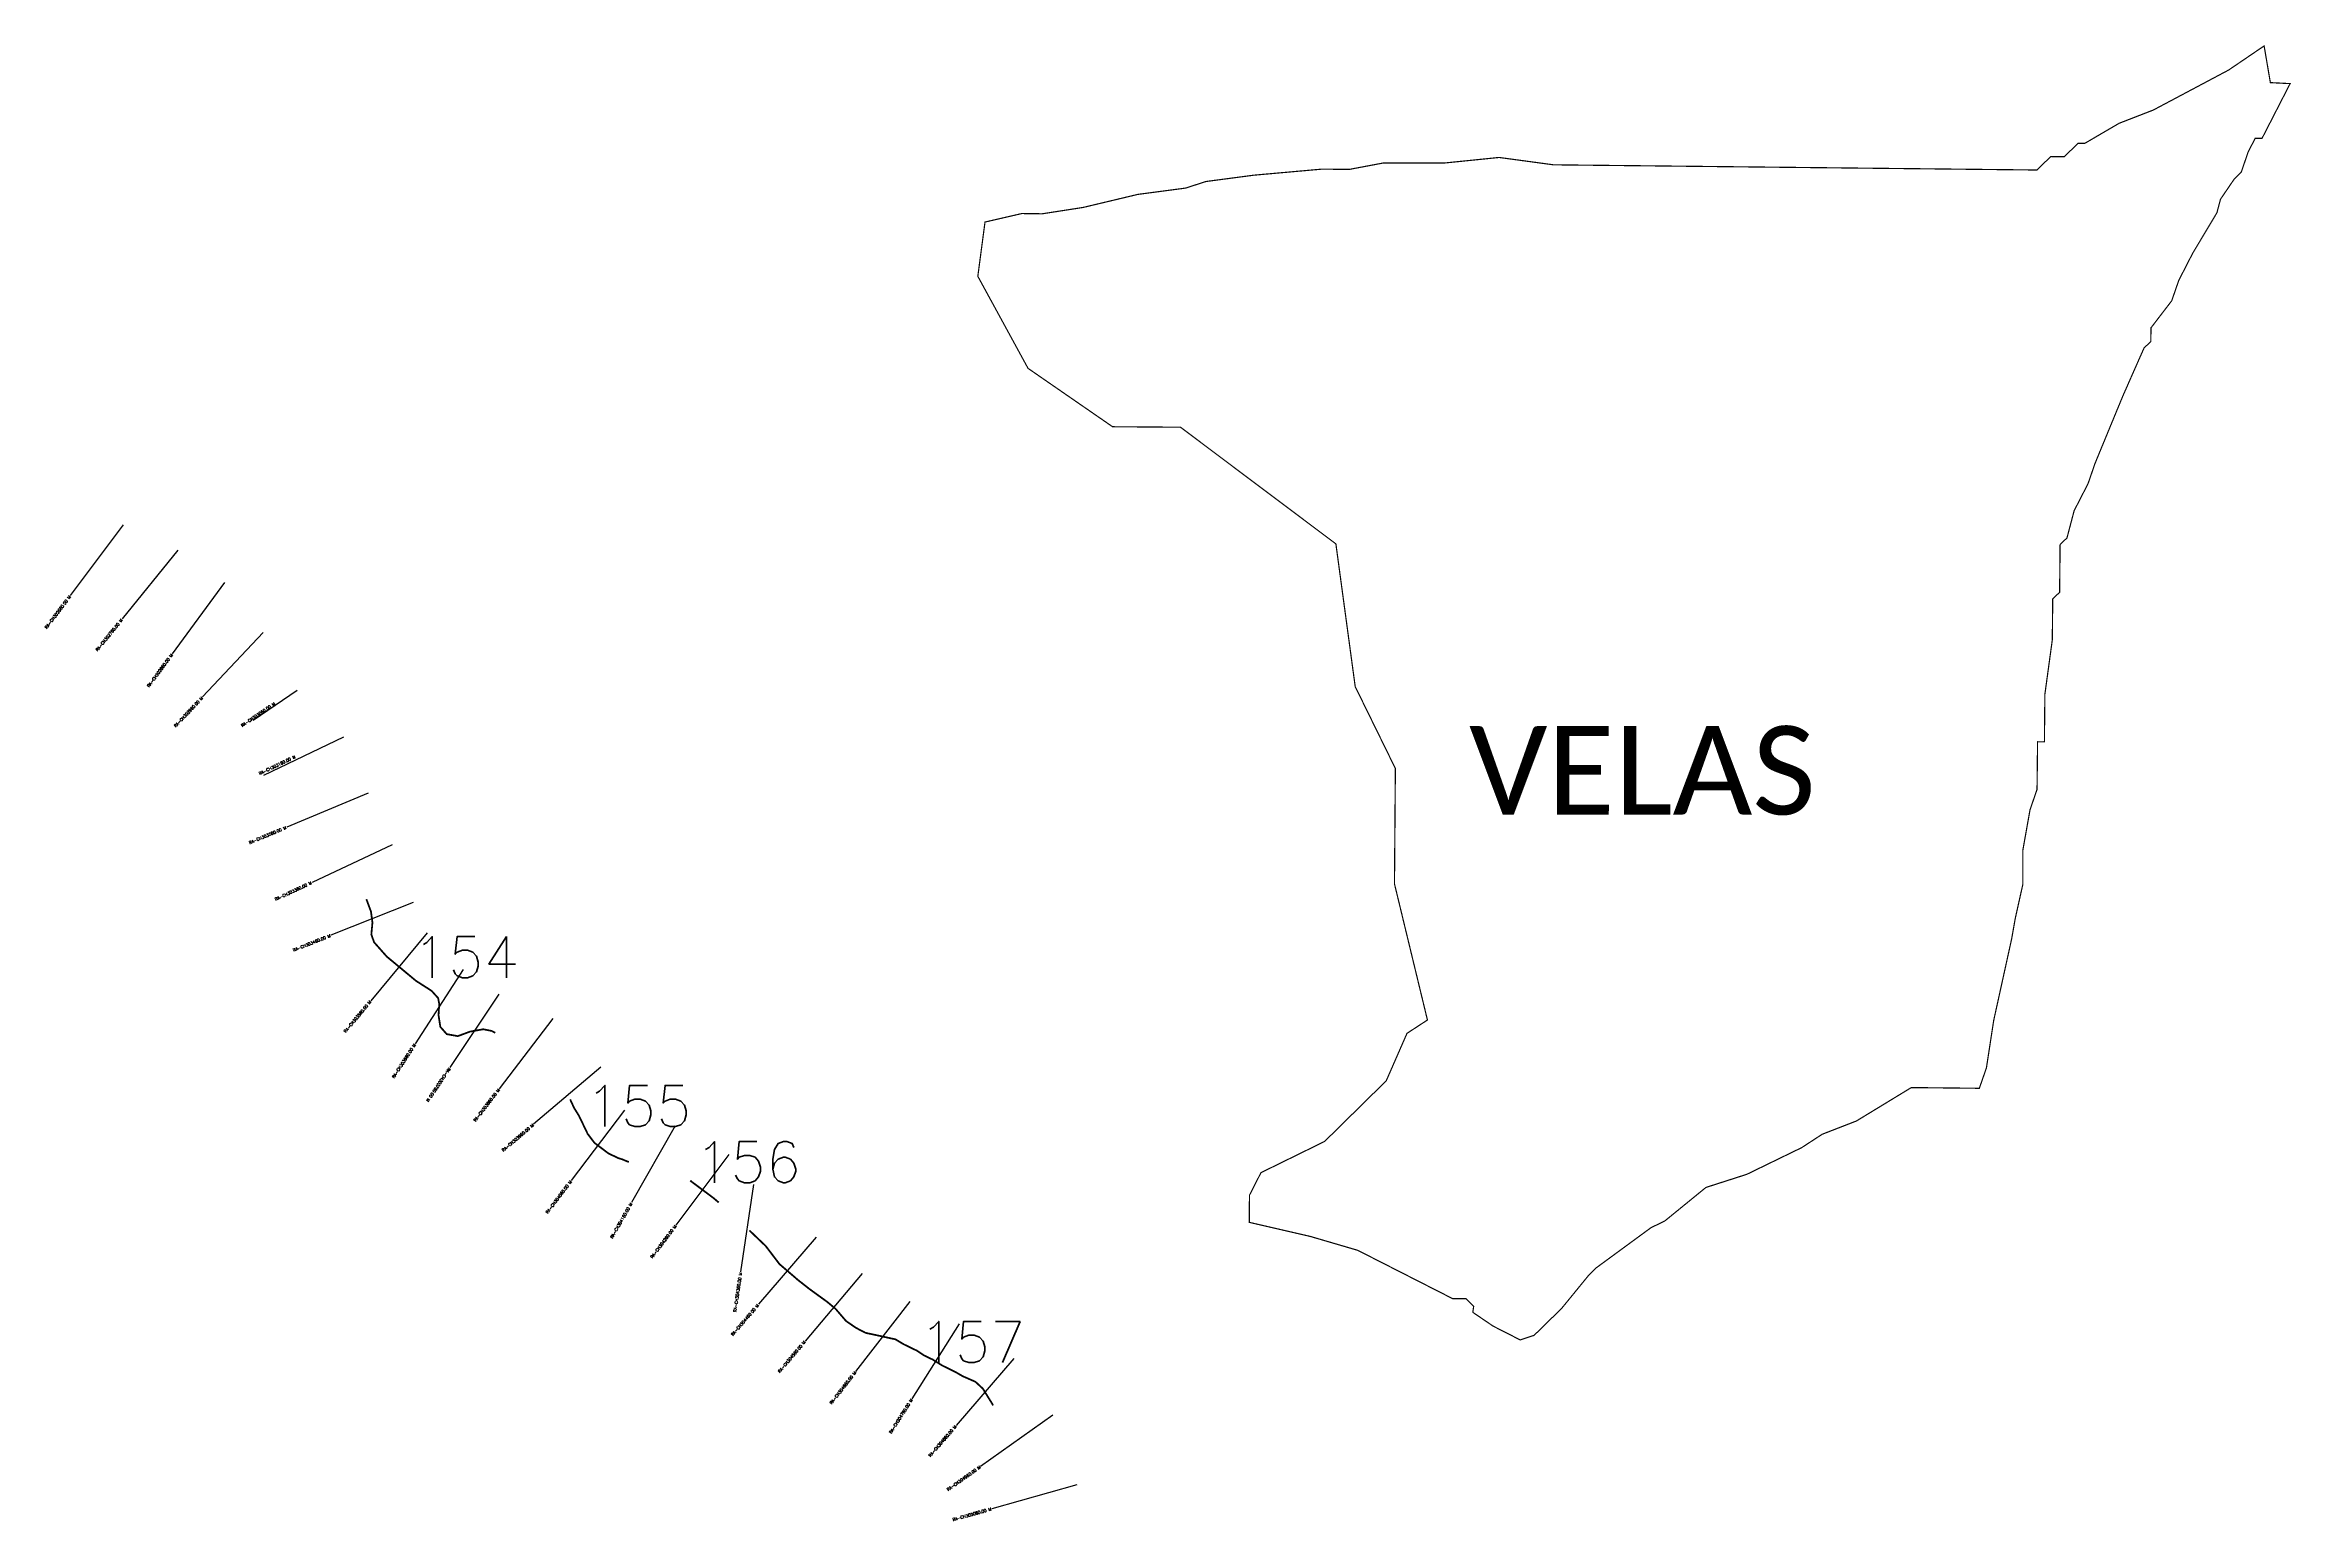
# Model space of a CAD drawing. Header units: metres. Extents: x 284494 to 288304, y 2013317 to 2015822.
import ezdxf
from ezdxf.enums import TextEntityAlignment as Align

# ---------------------------------------------------------------- set-up
doc = ezdxf.new("R2010")
doc.units = ezdxf.units.M
doc.header["$MEASUREMENT"] = 0
for name, color, linetype in [('CS', 134, 'Continuous'), ('CSMark', 6, 'Continuous'), ('NATURALLY PROTECTED', 3, 'Continuous'), ('VILLAGE NAME', 250, 'Continuous')]:
    doc.layers.add(name, color=color, linetype=linetype)
doc.styles.get("Standard").update_dxf_attribs({"font": 'simplex.shx'})

msp = doc.modelspace()

# ---------------------------------------------------------------- linework, layer by layer
at = {"color": 6, "const_width": 2, "flags": 128}
msp.add_lwpolyline([(286088.8, 2015521.6), (286151.3, 2015536), (286185.9, 2015535.6), (286255.4, 2015546.4), (286348, 2015568.5), (286429, 2015579.2), (286463.7, 2015590.4), (286544.7, 2015601.1), (286660.3, 2015611.4), (286706.6, 2015610.9), (286764.4, 2015621.8), (286868.4, 2015621.8), (286960.9, 2015631.2), (287053.2, 2015618.7), (287873.2, 2015609.9), (287896.6, 2015632.7), (287919.6, 2015632.5), (287943, 2015655.2), (287954.5, 2015655.2), (288012.7, 2015689.2), (288070.7, 2015711.7), (288198.5, 2015779.6), (288258.6, 2015820.5), (288269.2, 2015758.2), (288302.7, 2015756.5), (288255, 2015663.5), (288243.4, 2015663.6), (288231.6, 2015640.7), (288219.7, 2015606.1), (288208, 2015594.7), (288184.6, 2015560.3), (288178.5, 2015537.3), (288137.3, 2015468.4), (288113.8, 2015422.5), (288101.8, 2015387.9), (288066.7, 2015342.1), (288066.4, 2015319), (288054.8, 2015307.6), (288033.1, 2015258.5), (288023, 2015235.5), (288019.5, 2015227.7), (288015.1, 2015217), (288011.2, 2015207.6), (288007.4, 2015198.4), (287971.8, 2015112.1), (287959.9, 2015077.6), (287936.3, 2015031.6), (287924.2, 2014985.6), (287912.5, 2014974.1), (287911.7, 2014893.3), (287900, 2014881.9), (287899.3, 2014812.6), (287886.7, 2014720.3), (287885.9, 2014639.4), (287874.3, 2014639.6), (287873.4, 2014558.7), (287861.5, 2014524.2), (287849.2, 2014455), (287849.2, 2014397.1), (287836.4, 2014339.6), (287830.3, 2014305), (287799.9, 2014166.8), (287787.5, 2014086), (287775.5, 2014051.5), (287660.1, 2014052.7), (287567, 2013996), (287509, 2013973.5), (287474.2, 2013950.8), (287381.3, 2013905.6), (287311.7, 2013883.2), (287241.8, 2013826.2), (287218.6, 2013815), (287125.4, 2013746.6), (287113.7, 2013735.2), (287066.9, 2013677.9), (287020.2, 2013632.2), (286996.6, 2013624.5), (286950.7, 2013647.9), (286916.3, 2013671.3), (286917.7, 2013681.5), (286904.9, 2013694.4), (286881.9, 2013694.6), (286721.1, 2013776.5), (286640.6, 2013800.1), (286537.1, 2013824), (286537.4, 2013870), (286556.9, 2013908.3), (286664.9, 2013961.3), (286769.4, 2014064.2), (286804.6, 2014144.7), (286839.3, 2014167.4), (286783.4, 2014398.4), (286784.9, 2014594.3), (286716.8, 2014733.1), (286684, 2014975.4), (286420.4, 2015173.4), (286305.2, 2015174.2), (286161.8, 2015273.3), (286076.6, 2015429.5), (286088.8, 2015521.6)], dxfattribs=at)
at = {"layer": 'CS'}
for p, q in [((284627, 2015007.7), (284537.1, 2014887.6)), ((284719.6, 2014964.5), (284625.1, 2014848)), ((284798.5, 2014909.9), (284710, 2014788.8)), ((284864.3, 2014825), (284761.6, 2014715.6)), ((284922, 2014726.4), (284847.2, 2014675.8)), ((285000.5, 2014647.2), (284865.1, 2014582.6)), ((285042.6, 2014552.6), (284904.3, 2014494.6)), ((285083.1, 2014464.5), (284947.2, 2014401)), ((285118.5, 2014366.8), (284979.2, 2014311.2)), ((285142.6, 2014315.5), (285046.8, 2014200.1)), ((285203.4, 2014253.3), (285122.1, 2014127.2)), ((285264.3, 2014211.4), (285181.1, 2014086.6)), ((285355.8, 2014169.9), (285264.8, 2014050.7)), ((285437.2, 2014087.6), (285323, 2013990.4)), ((285477.2, 2014014.4), (285386.8, 2013894.8)), ((285563.4, 2013987.8), (285489.2, 2013857.4)), ((285654.3, 2013939.4), (285564.4, 2013819.2)), ((285695.8, 2013888.4), (285674.3, 2013740)), ((285802.4, 2013798.6), (285704.5, 2013684.9)), ((285880.4, 2013737.2), (285783.6, 2013622.6)), ((285961.1, 2013689.5), (285869.3, 2013570.9)), ((286044.9, 2013651.5), (285964.9, 2013524.6)), ((286137.7, 2013592.8), (286039.7, 2013479.2)), ((286203.8, 2013496.6), (286081.4, 2013409.8)), ((286244.7, 2013378.7), (286100.4, 2013337.9))]:
    msp.add_line(p, q, dxfattribs=at)
at = {"layer": 'NATURALLY PROTECTED', "const_width": 3, "flags": 128}
for points in [[(285039.4, 2014372.4), (285047.2, 2014351.4), (285049.7, 2014332.6), (285047.8, 2014312.6), (285052.5, 2014299.3), (285074.1, 2014274.9), (285123.5, 2014233.9), (285150, 2014216.9), (285161.2, 2014204.5), (285163, 2014194.3), (285161.8, 2014175.4), (285164.9, 2014155.7), (285175.7, 2014143.4), (285194.5, 2014140), (285215.2, 2014147.7), (285237.7, 2014151.7), (285251.9, 2014148.9), (285258, 2014145.7)], [(285385.1, 2014032.6), (285391.7, 2014018.2), (285400, 2014004.9), (285407.6, 2013989.1), (285414.8, 2013974.1), (285426.3, 2013958.9), (285450.1, 2013940.9), (285467, 2013932.9), (285473.2, 2013931), (285484.6, 2013926.3)], [(285588.9, 2013895), (285590.8, 2013893.2), (285627.9, 2013865.5), (285637, 2013857.8)], [(285689.2, 2013810.2), (285716.9, 2013783.7), (285740, 2013753.3), (285771.5, 2013726.2), (285790.7, 2013711.1), (285821.4, 2013688.8), (285835.4, 2013677.1), (285853, 2013656.6), (285870, 2013644.9), (285886, 2013636.5), (285905.6, 2013632.3), (285937, 2013625.4), (285951.2, 2013616.9), (285973.5, 2013606.1), (285985.2, 2013598.2), (286000.3, 2013591), (286016.2, 2013581), (286038.7, 2013570), (286050.7, 2013563), (286072.6, 2013553.4), (286085.2, 2013541.7), (286101.8, 2013514.8), (286102.5, 2013513.2)]]:
    msp.add_lwpolyline(points, dxfattribs=at)

# ---------------------------------------------------------------- texts
at = {"char_height": 70, "attachment_point": 1}
for s, insert in [('154', (285118.2, 2014309)), ('155', (285411, 2014056.4)), ('156', (285596.7, 2013961)), ('157', (285977.4, 2013655.9))]:
    msp.add_mtext_dynamic_manual_height_columns(s, width=95.172, gutter_width=1, heights=[0], dxfattribs=dict(at, insert=insert))
at = {"layer": 'CSMark'}
for s, rotation, p in [('RA-CH302660.00 M', 53.1474, (284536.5, 2014886.8)), ('RA-CH302760.00 M', 50.9777, (284624.5, 2014847.2)), ('RA-CH302860.00 M', 53.8418, (284709.4, 2014788)), ('RA-CH302960.00 M', 46.795, (284761, 2014714.9)), ('RA-CH303060.00 M', 34.0844, (284884, 2014704.8)), ('RA-CH303160.00 M', 25.5228, (284918.8, 2014614.5)), ('RA-CH303260.00 M', 22.7604, (284903.3, 2014494.2)), ('RA-CH303360.00 M', 25.0317, (284946.3, 2014400.6)), ('RA-CH303460.00 M', 21.7562, (284978.3, 2014310.8)), ('RA-CH303560.00 M', 50.2845, (285046.2, 2014199.3)), ('RA-CH303660.00 M', 57.1782, (285121.6, 2014126.4)), ('RA-CH303860.00 M', 52.6329, (285264.2, 2014049.9)), ('RA-CH303960.00 M', 40.3999, (285322.3, 2013989.7)), ('RA-CH304060.00 M', 52.9021, (285386.2, 2013894)), ('RA-CH304160.00 M', 60.361, (285488.7, 2013856.5)), ('RA-CH304260.00 M', 53.2092, (285563.8, 2013818.4)), ('RA-CH304360.00 M', 81.7513, (285674.2, 2013739)), ('RA-CH304460.00 M', 49.2924, (285703.9, 2013684.1)), ('RA-CH304560.00 M', 49.8216, (285783, 2013621.9)), ('RA-CH304660.00 M', 52.2664, (285868.7, 2013570.1)), ('RA-CH304760.00 M', 57.75, (285964.4, 2013523.8)), ('RA-CH304860.00 M', 49.2185, (286039, 2013478.5)), ('RA-CH304960.00 M', 35.3365, (286080.6, 2013409.3)), ('RA-CH305060.00 M', 15.7561, (286099.4, 2013337.7))]:
    msp.add_text(s, height=5, rotation=rotation, dxfattribs=at).set_placement(p, align=Align.MIDDLE_RIGHT)
msp.add_text('RA-CH303760.00 M', height=5, rotation=236.3122, dxfattribs=at).set_placement((285180.5, 2014085.8), align=Align.MIDDLE_LEFT)
at = {"layer": 'VILLAGE NAME', "insert": (286910.1, 2014666.1), "char_height": 150, "attachment_point": 1}
msp.add_mtext_dynamic_manual_height_columns('{\\fCalibri|b0|i0|c0|p34;VELAS}', width=1877.914, gutter_width=1, heights=[0], dxfattribs=at)

doc.saveas('drawing.dxf')
